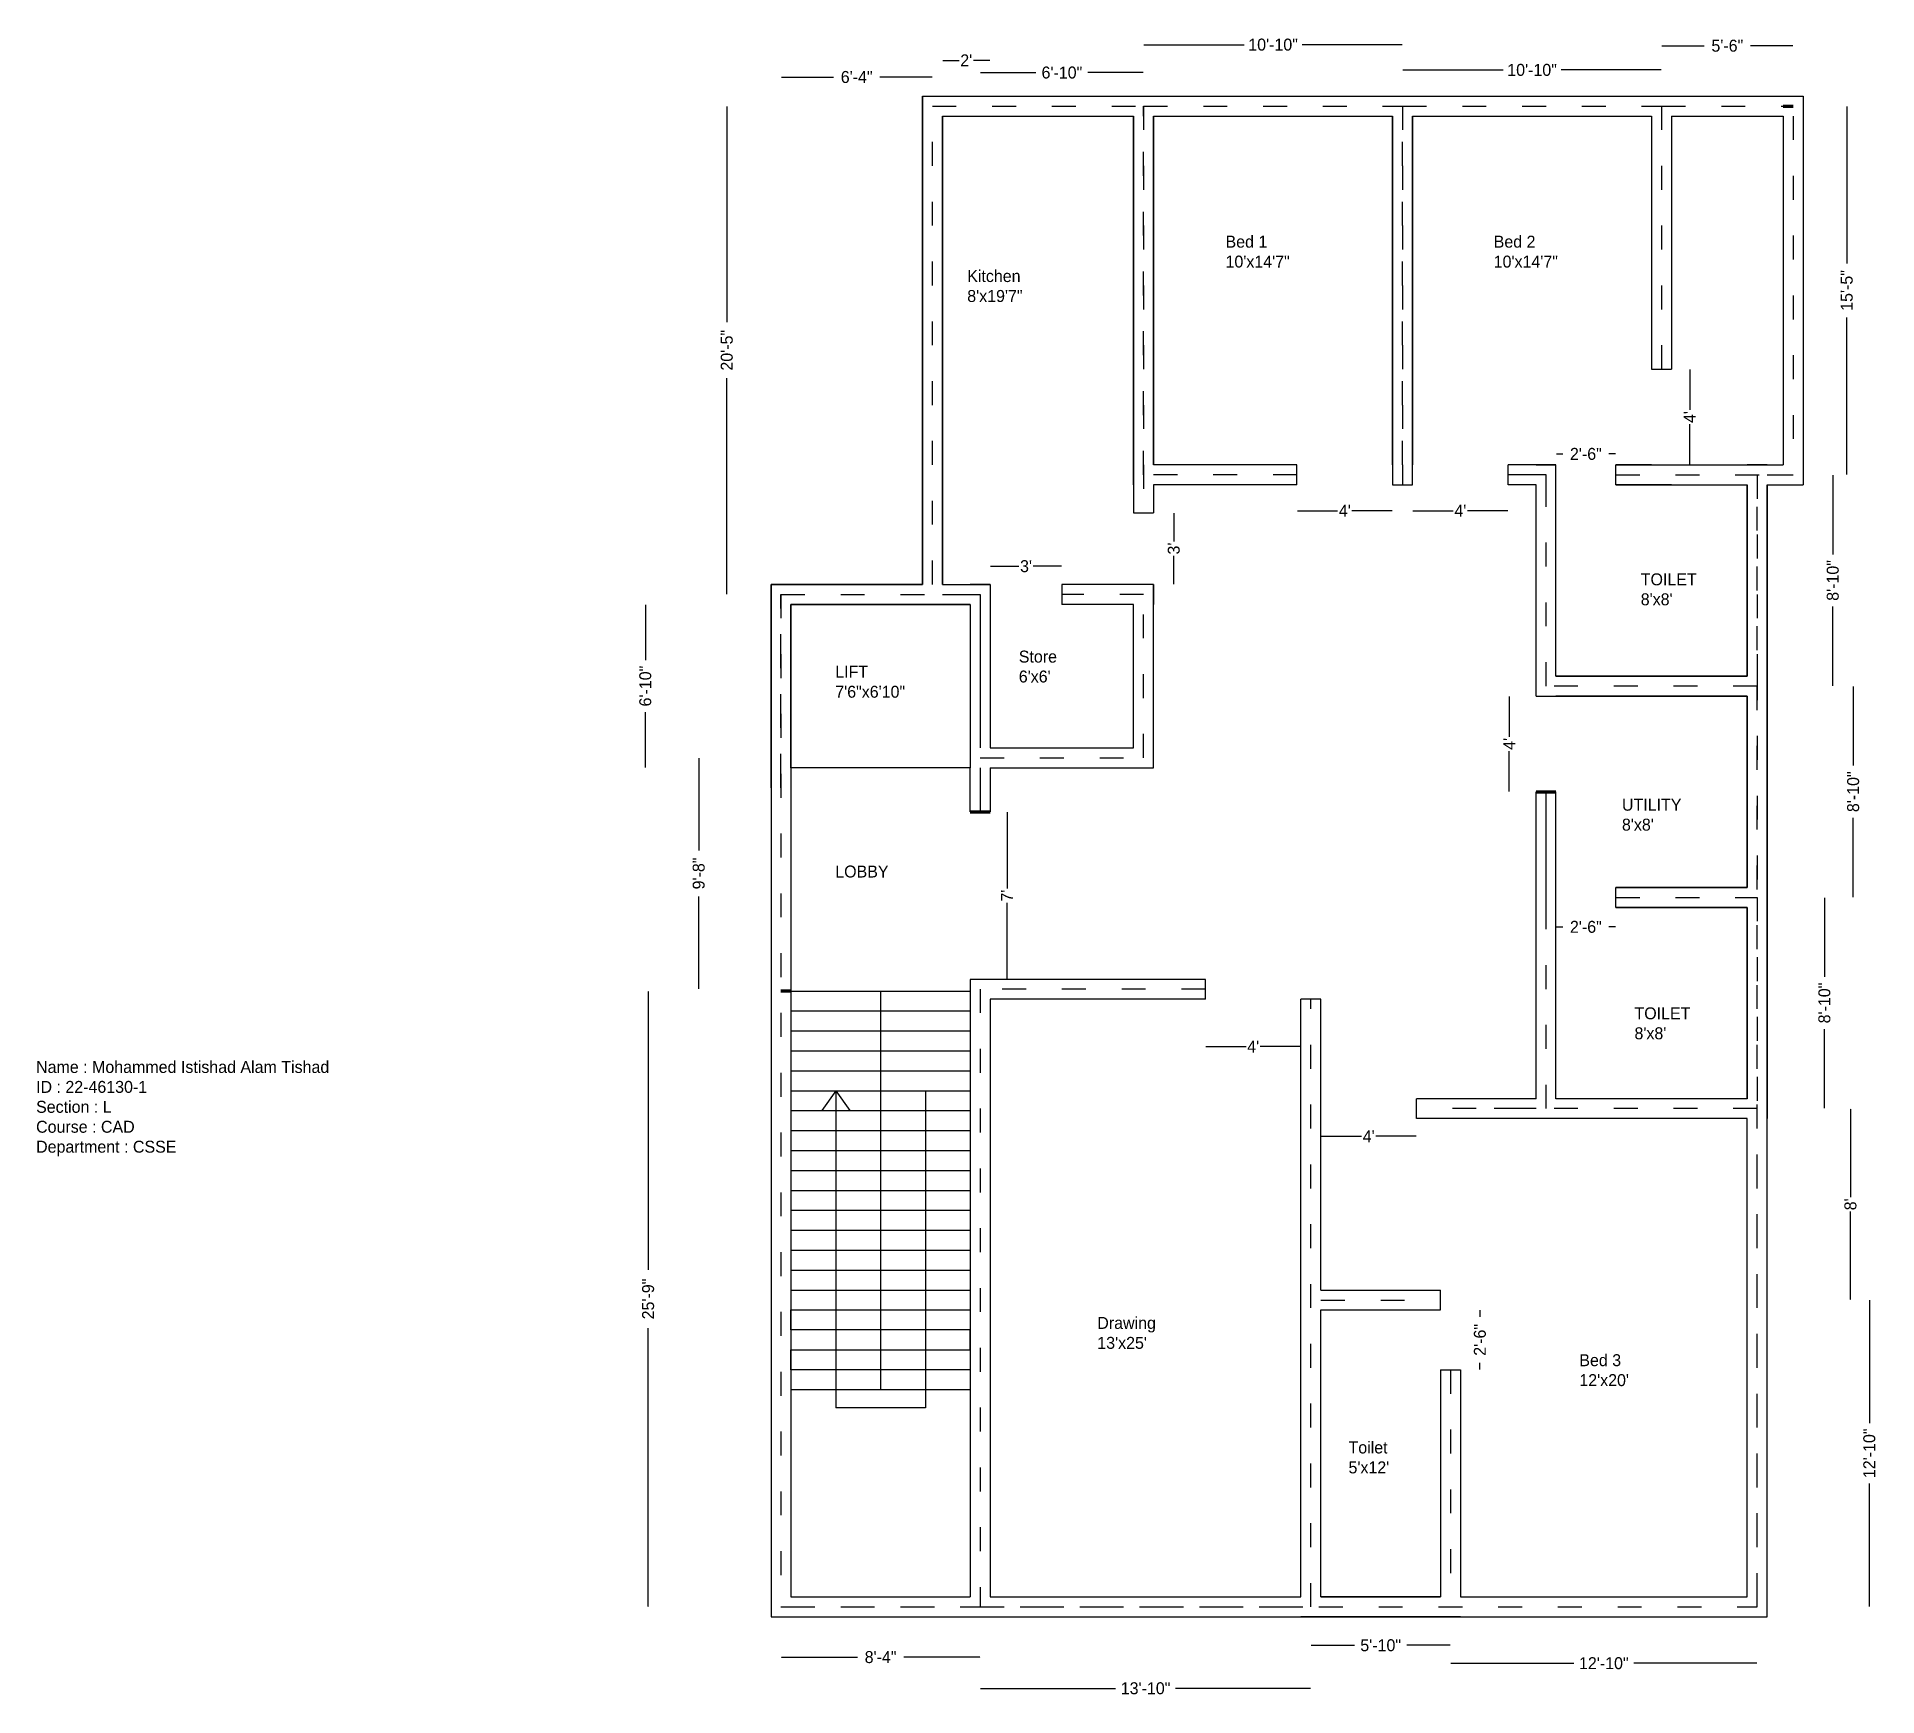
# Model space of a CAD drawing. Header units: inches. Extents: x -1722 to 2146, y -2751 to 53.
# Drawn here: x -1722 to -798, y -780 to 53 of the extents above; entities that cross this region are included whole.
import ezdxf

# ---------------------------------------------------------------- set-up
doc = ezdxf.new("R2010")
doc.units = ezdxf.units.IN
doc.header["$MEASUREMENT"] = 0
doc.linetypes.add('ACAD_ISO03W100', pattern=[30, 12, -18])
doc.dimstyles.get("Standard").update_dxf_attribs({"dimtxt": 6, "dimasz": 0.18, "dimexe": 0.18, "dimexo": 0.0625, "dimgap": 0.09, "dimtad": 0, "dimdec": 1, "dimzin": 0, "dimdsep": 46, "dimlunit": 4, "dimtxsty": 'Standard', "dimcen": 0.09, "dimse1": 1, "dimse2": 1, "dimadec": 0, "dimazin": 0, "dimtfac": 1, "dimtdec": 1, "dimtofl": 0, "dimtmove": 0, "dimatfit": 3, "dimfxl": 1, "dimfrac": 1, "dimtolj": 1, "dimtzin": 0, "dimarcsym": 0})

msp = doc.modelspace()

# ---------------------------------------------------------------- texts
at = {"char_height": 6, "attachment_point": 1}
for s, insert, width in [('Bed 1\\P10\'x14\'7"', (-1125.27, -47.14), 61.6038), ('Bed 2\\P10\'x14\'7"', (-990.67, -47.14), 61.6038), ('Kitchen\\P8\'x19\'7"', (-1254.91, -64.39), 73.5145), ("TOILET\\P8'x8'", (-916.86, -216.56), 61.6038), ("Store\\P6'x6'", (-1229.04, -255.31), 49.4078), ('LIFT\\P7\'6"x6\'10"', (-1321.16, -262.94), 44.7758), ("UTILITY\\P8'x8'", (-926.29, -329.62), 61.6038), ('LOBBY', (-1321.16, -363.14), 44.7758), ("TOILET\\P8'x8'", (-920.01, -434.29), 61.6038), ("Drawing\\P13'x25'", (-1189.64, -589.61), 87.7323), ("Bed 3\\P12'x20'", (-947.69, -608.31), 73.7295), ("Toilet\\P5'x12'", (-1063.54, -652.09), 99.9021)]:
    msp.add_mtext(s, dxfattribs=dict(at, insert=insert, width=width))
at = {"lineweight": 200, "insert": (-1722.28, -461.19), "char_height": 6, "width": 375.2942, "attachment_point": 1}
msp.add_mtext('Name : Mohammed Istishad Alam Tishad\\PID : 22-46130-1\\PSection : L\\PCourse : CAD\\PDepartment : CSSE', dxfattribs=at)

# ---------------------------------------------------------------- blocks, each defined once
blk = doc.blocks.new('*D3')
at = {"color": 0, "lineweight": -2}
for p, q in [((-1416.48, -232.29), (-1416.48, -260.02)), ((-1416.48, -313.93), (-1416.48, -286.2))]:
    blk.add_line(p, q, dxfattribs=at)
at = {"color": 0, "lineweight": 200}
for points in [[(-1416.51, -232.29), (-1416.45, -232.29), (-1416.48, -232.11)], [(-1416.51, -313.93), (-1416.45, -313.93), (-1416.48, -314.11)]]:
    blk.add_solid(points, dxfattribs=at)
at = {"layer": 'Defpoints', "color": 0, "lineweight": 200}
for p in [(-1343.4, -232.11), (-1416.48, -314.11), (-1343.4, -314.11)]:
    blk.add_point(p, dxfattribs=at)
at = {"color": 0, "lineweight": 200, "insert": (-1416.48, -273.11), "char_height": 6, "attachment_point": 5, "rotation": 90}
blk.add_mtext('\\A1;6\'-10"', dxfattribs=at)
blk = doc.blocks.new('*D4')
at = {"color": 0, "lineweight": -2}
for p, q in [((-1135.22, -453.95), (-1114.99, -453.95)), ((-1087.58, -453.95), (-1107.81, -453.95))]:
    blk.add_line(p, q, dxfattribs=at)
at = {"color": 0, "lineweight": 200}
for points in [[(-1135.22, -453.92), (-1135.22, -453.98), (-1135.4, -453.95)], [(-1087.58, -453.92), (-1087.58, -453.98), (-1087.4, -453.95)]]:
    blk.add_solid(points, dxfattribs=at)
at = {"layer": 'Defpoints', "color": 0, "lineweight": 200}
for p in [(-1135.4, -430.24), (-1087.4, -430.24), (-1087.4, -453.95)]:
    blk.add_point(p, dxfattribs=at)
at = {"color": 0, "lineweight": 200, "insert": (-1111.4, -453.95), "char_height": 6, "attachment_point": 5}
blk.add_mtext("\\A1;4'", dxfattribs=at)
blk = doc.blocks.new('*D5')
at = {"color": 0, "lineweight": -2}
for p, q in [((-997.59, -586.29), (-997.59, -589.52)), ((-997.59, -615.93), (-997.59, -612.7))]:
    blk.add_line(p, q, dxfattribs=at)
at = {"color": 0, "lineweight": 200}
for points in [[(-997.62, -586.29), (-997.56, -586.29), (-997.59, -586.11)], [(-997.62, -615.93), (-997.56, -615.93), (-997.59, -616.11)]]:
    blk.add_solid(points, dxfattribs=at)
at = {"layer": 'Defpoints', "color": 0, "lineweight": 200}
for p in [(-1017.4, -586.11), (-1017.4, -616.11), (-997.59, -616.11)]:
    blk.add_point(p, dxfattribs=at)
at = {"color": 0, "lineweight": 200, "insert": (-997.59, -601.11), "char_height": 6, "attachment_point": 5, "rotation": 90}
blk.add_mtext('\\A1;2\'-6"', dxfattribs=at)
blk = doc.blocks.new('*D1')
at = {"color": 0, "lineweight": -2}
for p, q in [((-1077.22, -498.99), (-1056.99, -498.99)), ((-1029.58, -498.99), (-1049.81, -498.99))]:
    blk.add_line(p, q, dxfattribs=at)
at = {"color": 0, "lineweight": 200}
for points in [[(-1077.22, -498.96), (-1077.22, -499.02), (-1077.4, -498.99)], [(-1029.58, -498.96), (-1029.58, -499.02), (-1029.4, -498.99)]]:
    blk.add_solid(points, dxfattribs=at)
at = {"layer": 'Defpoints', "color": 0, "lineweight": 200}
for p in [(-1077.4, -490.11), (-1029.4, -490.11), (-1077.4, -498.99)]:
    blk.add_point(p, dxfattribs=at)
at = {"color": 0, "lineweight": 200, "insert": (-1053.4, -498.99), "char_height": 6, "attachment_point": 5}
blk.add_mtext("\\A1;4'", dxfattribs=at)
blk = doc.blocks.new('*D6')
at = {"color": 0, "lineweight": -2}
for p, q in [((-959.22, -393.93), (-955.99, -393.93)), ((-929.58, -393.93), (-932.81, -393.93))]:
    blk.add_line(p, q, dxfattribs=at)
at = {"color": 0, "lineweight": 200}
for points in [[(-959.22, -393.9), (-959.22, -393.96), (-959.4, -393.93)], [(-929.58, -393.9), (-929.58, -393.96), (-929.4, -393.93)]]:
    blk.add_solid(points, dxfattribs=at)
at = {"layer": 'Defpoints', "color": 0, "lineweight": 200}
for p in [(-959.4, -384.11), (-929.4, -384.11), (-959.4, -393.93)]:
    blk.add_point(p, dxfattribs=at)
at = {"color": 0, "lineweight": 200, "insert": (-944.4, -393.93), "char_height": 6, "attachment_point": 5}
blk.add_mtext('\\A1;2\'-6"', dxfattribs=at)
blk = doc.blocks.new('*D7')
at = {"color": 0, "lineweight": -2}
for p, q in [((-982.88, -278.29), (-982.88, -298.52)), ((-982.88, -325.93), (-982.88, -305.7))]:
    blk.add_line(p, q, dxfattribs=at)
at = {"color": 0, "lineweight": 200}
for points in [[(-982.91, -278.29), (-982.85, -278.29), (-982.88, -278.11)], [(-982.91, -325.93), (-982.85, -325.93), (-982.88, -326.11)]]:
    blk.add_solid(points, dxfattribs=at)
at = {"layer": 'Defpoints', "color": 0, "lineweight": 200}
for p in [(-969.4, -278.11), (-982.88, -326.11), (-969.4, -326.11)]:
    blk.add_point(p, dxfattribs=at)
at = {"color": 0, "lineweight": 200, "insert": (-982.88, -302.11), "char_height": 6, "attachment_point": 5, "rotation": 90}
blk.add_mtext("\\A1;4'", dxfattribs=at)
blk = doc.blocks.new('*D8')
at = {"color": 0, "lineweight": -2}
for p, q in [((-1089.22, -185.14), (-1068.99, -185.14)), ((-1041.58, -185.14), (-1061.81, -185.14))]:
    blk.add_line(p, q, dxfattribs=at)
at = {"color": 0, "lineweight": 200}
for points in [[(-1089.22, -185.11), (-1089.22, -185.17), (-1089.4, -185.14)], [(-1041.58, -185.11), (-1041.58, -185.17), (-1041.4, -185.14)]]:
    blk.add_solid(points, dxfattribs=at)
at = {"layer": 'Defpoints', "color": 0, "lineweight": 200}
for p in [(-1089.4, -172.11), (-1041.4, -172.11), (-1089.4, -185.14)]:
    blk.add_point(p, dxfattribs=at)
at = {"color": 0, "lineweight": 200, "insert": (-1065.4, -185.14), "char_height": 6, "attachment_point": 5}
blk.add_mtext("\\A1;4'", dxfattribs=at)
blk = doc.blocks.new('*D9')
at = {"color": 0, "lineweight": -2}
for p, q in [((-1031.22, -185.14), (-1010.99, -185.14)), ((-983.58, -185.14), (-1003.81, -185.14))]:
    blk.add_line(p, q, dxfattribs=at)
at = {"color": 0, "lineweight": 200}
for points in [[(-1031.22, -185.11), (-1031.22, -185.17), (-1031.4, -185.14)], [(-983.58, -185.11), (-983.58, -185.17), (-983.4, -185.14)]]:
    blk.add_solid(points, dxfattribs=at)
at = {"layer": 'Defpoints', "color": 0, "lineweight": 200}
for p in [(-1031.4, -172.11), (-983.4, -172.11), (-1031.4, -185.14)]:
    blk.add_point(p, dxfattribs=at)
at = {"color": 0, "lineweight": 200, "insert": (-1007.4, -185.14), "char_height": 6, "attachment_point": 5}
blk.add_mtext("\\A1;4'", dxfattribs=at)
blk = doc.blocks.new('*D10')
at = {"color": 0, "lineweight": -2}
for p, q in [((-1243.22, -212.98), (-1228.99, -212.98)), ((-1207.58, -212.98), (-1221.81, -212.98))]:
    blk.add_line(p, q, dxfattribs=at)
at = {"color": 0, "lineweight": 200}
for points in [[(-1243.22, -212.95), (-1243.22, -213.01), (-1243.4, -212.98)], [(-1207.58, -212.95), (-1207.58, -213.01), (-1207.4, -212.98)]]:
    blk.add_solid(points, dxfattribs=at)
at = {"layer": 'Defpoints', "color": 0, "lineweight": 200}
for p in [(-1243.4, -212.98), (-1243.4, -227.11), (-1207.4, -227.11)]:
    blk.add_point(p, dxfattribs=at)
at = {"color": 0, "lineweight": 200, "insert": (-1225.4, -212.98), "char_height": 6, "attachment_point": 5}
blk.add_mtext("\\A1;3'", dxfattribs=at)
blk = doc.blocks.new('*D11')
at = {"color": 0, "lineweight": -2}
for p, q in [((-1151.24, -186.29), (-1151.24, -200.52)), ((-1151.24, -221.93), (-1151.24, -207.7))]:
    blk.add_line(p, q, dxfattribs=at)
at = {"color": 0, "lineweight": 200}
for points in [[(-1151.27, -186.29), (-1151.21, -186.29), (-1151.24, -186.11)], [(-1151.27, -221.93), (-1151.21, -221.93), (-1151.24, -222.11)]]:
    blk.add_solid(points, dxfattribs=at)
at = {"layer": 'Defpoints', "color": 0, "lineweight": 200}
for p in [(-1161.4, -186.11), (-1161.4, -222.11), (-1151.24, -222.11)]:
    blk.add_point(p, dxfattribs=at)
at = {"color": 0, "lineweight": 200, "insert": (-1151.24, -204.11), "char_height": 6, "attachment_point": 5, "rotation": 90}
blk.add_mtext("\\A1;3'", dxfattribs=at)
blk = doc.blocks.new('*D12')
at = {"color": 0, "lineweight": -2}
for p, q in [((-1389.68, -309.29), (-1389.68, -355.52)), ((-1389.68, -424.93), (-1389.68, -378.7))]:
    blk.add_line(p, q, dxfattribs=at)
at = {"color": 0, "lineweight": 200}
for points in [[(-1389.71, -309.29), (-1389.65, -309.29), (-1389.68, -309.11)], [(-1389.71, -424.93), (-1389.65, -424.93), (-1389.68, -425.11)]]:
    blk.add_solid(points, dxfattribs=at)
at = {"layer": 'Defpoints', "color": 0, "lineweight": 200}
for p in [(-1389.68, -309.11), (-1248.4, -309.11), (-1248.4, -425.11)]:
    blk.add_point(p, dxfattribs=at)
at = {"color": 0, "lineweight": 200, "insert": (-1389.68, -367.11), "char_height": 6, "attachment_point": 5, "rotation": 90}
blk.add_mtext('\\A1;9\'-8"', dxfattribs=at)
blk = doc.blocks.new('*D13')
at = {"color": 0, "lineweight": -2}
for p, q in [((-1415.06, -426.29), (-1415.06, -566.02)), ((-1415.06, -734.93), (-1415.06, -595.2))]:
    blk.add_line(p, q, dxfattribs=at)
at = {"color": 0, "lineweight": 200}
for points in [[(-1415.09, -426.29), (-1415.03, -426.29), (-1415.06, -426.11)], [(-1415.09, -734.93), (-1415.03, -734.93), (-1415.06, -735.11)]]:
    blk.add_solid(points, dxfattribs=at)
at = {"layer": 'Defpoints', "color": 0, "lineweight": 200}
for p in [(-1415.06, -426.11), (-1348.4, -426.11), (-1348.4, -735.11)]:
    blk.add_point(p, dxfattribs=at)
at = {"color": 0, "lineweight": 200, "insert": (-1415.06, -580.61), "char_height": 6, "attachment_point": 5, "rotation": 90}
blk.add_mtext('\\A1;25\'-9"', dxfattribs=at)
blk = doc.blocks.new('*D14')
at = {"color": 0, "lineweight": -2}
for p, q in [((-1348.22, -760.3), (-1309.99, -760.3)), ((-1248.58, -760.3), (-1286.81, -760.3))]:
    blk.add_line(p, q, dxfattribs=at)
at = {"color": 0, "lineweight": 200}
for points in [[(-1348.22, -760.27), (-1348.22, -760.33), (-1348.4, -760.3)], [(-1248.58, -760.27), (-1248.58, -760.33), (-1248.4, -760.3)]]:
    blk.add_solid(points, dxfattribs=at)
at = {"layer": 'Defpoints', "color": 0, "lineweight": 200}
for p in [(-1348.4, -735.11), (-1248.4, -735.11), (-1248.4, -760.3)]:
    blk.add_point(p, dxfattribs=at)
at = {"color": 0, "lineweight": 200, "insert": (-1298.4, -760.3), "char_height": 6, "attachment_point": 5}
blk.add_mtext('\\A1;8\'-4"', dxfattribs=at)
blk = doc.blocks.new('*D15')
at = {"color": 0, "lineweight": -2}
for p, q in [((-1248.22, -775.94), (-1180.49, -775.94)), ((-1082.58, -775.94), (-1150.31, -775.94))]:
    blk.add_line(p, q, dxfattribs=at)
at = {"color": 0, "lineweight": 200}
for points in [[(-1248.22, -775.91), (-1248.22, -775.97), (-1248.4, -775.94)], [(-1082.58, -775.91), (-1082.58, -775.97), (-1082.4, -775.94)]]:
    blk.add_solid(points, dxfattribs=at)
at = {"layer": 'Defpoints', "color": 0, "lineweight": 200}
for p in [(-1248.4, -735.11), (-1082.4, -735.11), (-1082.4, -775.94)]:
    blk.add_point(p, dxfattribs=at)
at = {"color": 0, "lineweight": 200, "insert": (-1165.4, -775.94), "char_height": 6, "attachment_point": 5}
blk.add_mtext('\\A1;13\'-10"', dxfattribs=at)
blk = doc.blocks.new('*D16')
at = {"color": 0, "lineweight": -2}
for p, q in [((-1082.22, -754.36), (-1060.49, -754.36)), ((-1012.58, -754.36), (-1034.31, -754.36))]:
    blk.add_line(p, q, dxfattribs=at)
at = {"color": 0, "lineweight": 200}
for points in [[(-1082.22, -754.33), (-1082.22, -754.39), (-1082.4, -754.36)], [(-1012.58, -754.33), (-1012.58, -754.39), (-1012.4, -754.36)]]:
    blk.add_solid(points, dxfattribs=at)
at = {"layer": 'Defpoints', "color": 0, "lineweight": 200}
for p in [(-1082.4, -735.11), (-1012.4, -735.11), (-1012.4, -754.36)]:
    blk.add_point(p, dxfattribs=at)
at = {"color": 0, "lineweight": 200, "insert": (-1047.4, -754.36), "char_height": 6, "attachment_point": 5}
blk.add_mtext('\\A1;5\'-10"', dxfattribs=at)
blk = doc.blocks.new('*D17')
at = {"color": 0, "lineweight": -2}
for p, q in [((-1012.22, -763.36), (-950.49, -763.36)), ((-858.58, -763.36), (-920.31, -763.36))]:
    blk.add_line(p, q, dxfattribs=at)
at = {"color": 0, "lineweight": 200}
for points in [[(-1012.22, -763.33), (-1012.22, -763.39), (-1012.4, -763.36)], [(-858.58, -763.33), (-858.58, -763.39), (-858.4, -763.36)]]:
    blk.add_solid(points, dxfattribs=at)
at = {"layer": 'Defpoints', "color": 0, "lineweight": 200}
for p in [(-1012.4, -735.11), (-858.4, -735.11), (-858.4, -763.36)]:
    blk.add_point(p, dxfattribs=at)
at = {"color": 0, "lineweight": 200, "insert": (-935.4, -763.36), "char_height": 6, "attachment_point": 5}
blk.add_mtext('\\A1;12\'-10"', dxfattribs=at)
blk = doc.blocks.new('*D18')
at = {"color": 0, "lineweight": -2}
for p, q in [((-811.58, -485.29), (-811.58, -529.52)), ((-811.58, -580.93), (-811.58, -536.7))]:
    blk.add_line(p, q, dxfattribs=at)
at = {"color": 0, "lineweight": 200}
for points in [[(-811.61, -485.29), (-811.55, -485.29), (-811.58, -485.11)], [(-811.61, -580.93), (-811.55, -580.93), (-811.58, -581.11)]]:
    blk.add_solid(points, dxfattribs=at)
at = {"layer": 'Defpoints', "color": 0, "lineweight": 200}
for p in [(-1017.4, -485.11), (-811.58, -485.11), (-1017.4, -581.11)]:
    blk.add_point(p, dxfattribs=at)
at = {"color": 0, "lineweight": 200, "insert": (-811.58, -533.11), "char_height": 6, "attachment_point": 5, "rotation": 90}
blk.add_mtext("\\A1;8'", dxfattribs=at)
blk = doc.blocks.new('*D19')
at = {"color": 0, "lineweight": -2}
for p, q in [((-824.67, -379.29), (-824.67, -419.02)), ((-824.67, -484.93), (-824.67, -445.2))]:
    blk.add_line(p, q, dxfattribs=at)
at = {"color": 0, "lineweight": 200}
for points in [[(-824.7, -379.29), (-824.64, -379.29), (-824.67, -379.11)], [(-824.7, -484.93), (-824.64, -484.93), (-824.67, -485.11)]]:
    blk.add_solid(points, dxfattribs=at)
at = {"layer": 'Defpoints', "color": 0, "lineweight": 200}
for p in [(-858.4, -379.11), (-858.4, -485.11), (-824.67, -485.11)]:
    blk.add_point(p, dxfattribs=at)
at = {"color": 0, "lineweight": 200, "insert": (-824.67, -432.11), "char_height": 6, "attachment_point": 5, "rotation": 90}
blk.add_mtext('\\A1;8\'-10"', dxfattribs=at)
blk = doc.blocks.new('*D20')
at = {"color": 0, "lineweight": -2}
for p, q in [((-810.21, -273.29), (-810.21, -313.02)), ((-810.21, -378.93), (-810.21, -339.2))]:
    blk.add_line(p, q, dxfattribs=at)
at = {"color": 0, "lineweight": 200}
for points in [[(-810.24, -273.29), (-810.18, -273.29), (-810.21, -273.11)], [(-810.24, -378.93), (-810.18, -378.93), (-810.21, -379.11)]]:
    blk.add_solid(points, dxfattribs=at)
at = {"layer": 'Defpoints', "color": 0, "lineweight": 200}
for p in [(-858.4, -273.11), (-858.4, -379.11), (-810.21, -379.11)]:
    blk.add_point(p, dxfattribs=at)
at = {"color": 0, "lineweight": 200, "insert": (-810.21, -326.11), "char_height": 6, "attachment_point": 5, "rotation": 90}
blk.add_mtext('\\A1;8\'-10"', dxfattribs=at)
blk = doc.blocks.new('*D21')
at = {"color": 0, "lineweight": -2}
for p, q in [((-820.46, -167.29), (-820.46, -207.02)), ((-820.46, -272.93), (-820.46, -233.2))]:
    blk.add_line(p, q, dxfattribs=at)
at = {"color": 0, "lineweight": 200}
for points in [[(-820.49, -167.29), (-820.43, -167.29), (-820.46, -167.11)], [(-820.49, -272.93), (-820.43, -272.93), (-820.46, -273.11)]]:
    blk.add_solid(points, dxfattribs=at)
at = {"layer": 'Defpoints', "color": 0, "lineweight": 200}
for p in [(-858.4, -167.11), (-858.4, -273.11), (-820.46, -273.11)]:
    blk.add_point(p, dxfattribs=at)
at = {"color": 0, "lineweight": 200, "insert": (-820.46, -220.11), "char_height": 6, "attachment_point": 5, "rotation": 90}
blk.add_mtext('\\A1;8\'-10"', dxfattribs=at)
blk = doc.blocks.new('*D2')
at = {"color": 0, "lineweight": -2}
for p, q in [((-813.44, 17.71), (-813.44, -61.02)), ((-813.44, -166.93), (-813.44, -88.2))]:
    blk.add_line(p, q, dxfattribs=at)
at = {"color": 0, "lineweight": 200}
for points in [[(-813.47, 17.71), (-813.41, 17.71), (-813.44, 17.89)], [(-813.47, -166.93), (-813.41, -166.93), (-813.44, -167.11)]]:
    blk.add_solid(points, dxfattribs=at)
at = {"layer": 'Defpoints', "color": 0, "lineweight": 200}
for p in [(-840.4, 17.89), (-840.4, -167.11), (-813.44, -167.11)]:
    blk.add_point(p, dxfattribs=at)
at = {"color": 0, "lineweight": 200, "insert": (-813.44, -74.61), "char_height": 6, "attachment_point": 5, "rotation": 90}
blk.add_mtext('\\A1;15\'-5"', dxfattribs=at)
blk = doc.blocks.new('*D22')
at = {"color": 0, "lineweight": -2}
for p, q in [((-892.26, -114.29), (-892.26, -134.52)), ((-892.26, -161.93), (-892.26, -141.7))]:
    blk.add_line(p, q, dxfattribs=at)
at = {"color": 0, "lineweight": 200}
for points in [[(-892.29, -114.29), (-892.23, -114.29), (-892.26, -114.11)], [(-892.29, -161.93), (-892.23, -161.93), (-892.26, -162.11)]]:
    blk.add_solid(points, dxfattribs=at)
at = {"layer": 'Defpoints', "color": 0, "lineweight": 200}
for p in [(-906.4, -114.11), (-906.4, -162.11), (-892.26, -162.11)]:
    blk.add_point(p, dxfattribs=at)
at = {"color": 0, "lineweight": 200, "insert": (-892.26, -138.11), "char_height": 6, "attachment_point": 5, "rotation": 90}
blk.add_mtext("\\A1;4'", dxfattribs=at)
blk = doc.blocks.new('*D23')
at = {"color": 0, "lineweight": -2}
for p, q in [((-906.22, 48.14), (-884.99, 48.14)), ((-840.58, 48.14), (-861.81, 48.14))]:
    blk.add_line(p, q, dxfattribs=at)
at = {"color": 0, "lineweight": 200}
for points in [[(-906.22, 48.17), (-906.22, 48.11), (-906.4, 48.14)], [(-840.58, 48.17), (-840.58, 48.11), (-840.4, 48.14)]]:
    blk.add_solid(points, dxfattribs=at)
at = {"layer": 'Defpoints', "color": 0, "lineweight": 200}
for p in [(-840.4, 48.14), (-906.4, 17.89), (-840.4, 17.89)]:
    blk.add_point(p, dxfattribs=at)
at = {"color": 0, "lineweight": 200, "insert": (-873.4, 48.14), "char_height": 6, "attachment_point": 5}
blk.add_mtext('\\A1;5\'-6"', dxfattribs=at)
blk = doc.blocks.new('*D24')
at = {"color": 0, "lineweight": -2}
for p, q in [((-1036.22, 36.01), (-985.99, 36.01)), ((-906.58, 36.01), (-956.81, 36.01))]:
    blk.add_line(p, q, dxfattribs=at)
at = {"color": 0, "lineweight": 200}
for points in [[(-1036.22, 36.04), (-1036.22, 35.98), (-1036.4, 36.01)], [(-906.58, 36.04), (-906.58, 35.98), (-906.4, 36.01)]]:
    blk.add_solid(points, dxfattribs=at)
at = {"layer": 'Defpoints', "color": 0, "lineweight": 200}
for p in [(-906.4, 36.01), (-1036.4, 17.89), (-906.4, 17.89)]:
    blk.add_point(p, dxfattribs=at)
at = {"color": 0, "lineweight": 200, "insert": (-971.4, 36.01), "char_height": 6, "attachment_point": 5}
blk.add_mtext('\\A1;10\'-10"', dxfattribs=at)
blk = doc.blocks.new('*D25')
at = {"color": 0, "lineweight": -2}
for p, q in [((-1166.22, 48.69), (-1115.99, 48.69)), ((-1036.58, 48.69), (-1086.81, 48.69))]:
    blk.add_line(p, q, dxfattribs=at)
at = {"color": 0, "lineweight": 200}
for points in [[(-1166.22, 48.72), (-1166.22, 48.66), (-1166.4, 48.69)], [(-1036.58, 48.72), (-1036.58, 48.66), (-1036.4, 48.69)]]:
    blk.add_solid(points, dxfattribs=at)
at = {"layer": 'Defpoints', "color": 0, "lineweight": 200}
for p in [(-1036.4, 48.69), (-1166.4, 17.89), (-1036.4, 17.89)]:
    blk.add_point(p, dxfattribs=at)
at = {"color": 0, "lineweight": 200, "insert": (-1101.4, 48.69), "char_height": 6, "attachment_point": 5}
blk.add_mtext('\\A1;10\'-10"', dxfattribs=at)
blk = doc.blocks.new('*D26')
at = {"color": 0, "lineweight": -2}
for p, q in [((-1348.22, 32.44), (-1321.99, 32.44)), ((-1272.58, 32.44), (-1298.81, 32.44))]:
    blk.add_line(p, q, dxfattribs=at)
at = {"color": 0, "lineweight": 200}
for points in [[(-1348.22, 32.47), (-1348.22, 32.41), (-1348.4, 32.44)], [(-1272.58, 32.47), (-1272.58, 32.41), (-1272.4, 32.44)]]:
    blk.add_solid(points, dxfattribs=at)
at = {"layer": 'Defpoints', "color": 0, "lineweight": 200}
for p in [(-1272.4, 32.44), (-1348.4, -227.11), (-1272.4, -227.11)]:
    blk.add_point(p, dxfattribs=at)
at = {"color": 0, "lineweight": 200, "insert": (-1310.4, 32.44), "char_height": 6, "attachment_point": 5}
blk.add_mtext('\\A1;6\'-4"', dxfattribs=at)
blk = doc.blocks.new('*D27')
at = {"color": 0, "lineweight": -2}
for p, q in [((-1248.22, 34.68), (-1220.49, 34.68)), ((-1166.58, 34.68), (-1194.31, 34.68))]:
    blk.add_line(p, q, dxfattribs=at)
at = {"color": 0, "lineweight": 200}
for points in [[(-1248.22, 34.71), (-1248.22, 34.65), (-1248.4, 34.68)], [(-1166.58, 34.71), (-1166.58, 34.65), (-1166.4, 34.68)]]:
    blk.add_solid(points, dxfattribs=at)
at = {"layer": 'Defpoints', "color": 0, "lineweight": 200}
for p in [(-1248.4, 34.68), (-1248.4, 17.89), (-1166.4, 17.89)]:
    blk.add_point(p, dxfattribs=at)
at = {"color": 0, "lineweight": 200, "insert": (-1207.4, 34.68), "char_height": 6, "attachment_point": 5}
blk.add_mtext('\\A1;6\'-10"', dxfattribs=at)
blk = doc.blocks.new('*D28')
at = {"color": 0, "lineweight": -2}
for p, q in [((-1267.22, 40.83), (-1258.99, 40.83)), ((-1243.58, 40.83), (-1251.81, 40.83))]:
    blk.add_line(p, q, dxfattribs=at)
at = {"color": 0, "lineweight": 200}
for points in [[(-1267.22, 40.86), (-1267.22, 40.8), (-1267.4, 40.83)], [(-1243.58, 40.86), (-1243.58, 40.8), (-1243.4, 40.83)]]:
    blk.add_solid(points, dxfattribs=at)
at = {"layer": 'Defpoints', "color": 0, "lineweight": 200}
for p in [(-1243.4, 40.83), (-1267.4, -222.11), (-1243.4, -222.11)]:
    blk.add_point(p, dxfattribs=at)
at = {"color": 0, "lineweight": 200, "insert": (-1255.4, 40.83), "char_height": 6, "attachment_point": 5}
blk.add_mtext("\\A1;2'", dxfattribs=at)
blk = doc.blocks.new('*D29')
at = {"color": 0, "lineweight": -2}
for p, q in [((-1375.59, 17.71), (-1375.59, -90.52)), ((-1375.59, -226.93), (-1375.59, -118.7))]:
    blk.add_line(p, q, dxfattribs=at)
at = {"color": 0, "lineweight": 200}
for points in [[(-1375.62, 17.71), (-1375.56, 17.71), (-1375.59, 17.89)], [(-1375.62, -226.93), (-1375.56, -226.93), (-1375.59, -227.11)]]:
    blk.add_solid(points, dxfattribs=at)
at = {"layer": 'Defpoints', "color": 0, "lineweight": 200}
for p in [(-1272.4, 17.89), (-1375.59, -227.11), (-1272.4, -227.11)]:
    blk.add_point(p, dxfattribs=at)
at = {"color": 0, "lineweight": 200, "insert": (-1375.59, -104.61), "char_height": 6, "attachment_point": 5, "rotation": 90}
blk.add_mtext('\\A1;20\'-5"', dxfattribs=at)
blk = doc.blocks.new('*D30')
at = {"color": 0, "lineweight": -2}
for p, q in [((-1234.93, -336.42), (-1234.93, -374.65)), ((-1234.93, -420.06), (-1234.93, -381.83))]:
    blk.add_line(p, q, dxfattribs=at)
at = {"color": 0, "lineweight": 200}
for points in [[(-1234.96, -336.42), (-1234.9, -336.42), (-1234.93, -336.24)], [(-1234.96, -420.06), (-1234.9, -420.06), (-1234.93, -420.24)]]:
    blk.add_solid(points, dxfattribs=at)
at = {"layer": 'Defpoints', "color": 0, "lineweight": 200}
for p in [(-1248.4, -336.24), (-1248.4, -420.24), (-1234.93, -420.24)]:
    blk.add_point(p, dxfattribs=at)
at = {"color": 0, "lineweight": 200, "insert": (-1234.93, -378.24), "char_height": 6, "attachment_point": 5, "rotation": 90}
blk.add_mtext("\\A1;7'", dxfattribs=at)
blk = doc.blocks.new('*D31')
at = {"color": 0, "lineweight": -2}
for p, q in [((-959.22, -156.65), (-955.99, -156.65)), ((-929.58, -156.65), (-932.81, -156.65))]:
    blk.add_line(p, q, dxfattribs=at)
at = {"color": 0, "lineweight": 200}
for points in [[(-959.22, -156.62), (-959.22, -156.68), (-959.4, -156.65)], [(-929.58, -156.62), (-929.58, -156.68), (-929.4, -156.65)]]:
    blk.add_solid(points, dxfattribs=at)
at = {"layer": 'Defpoints', "color": 0, "lineweight": 200}
for p in [(-929.4, -156.65), (-959.4, -167.11), (-929.4, -167.11)]:
    blk.add_point(p, dxfattribs=at)
at = {"color": 0, "lineweight": 200, "insert": (-944.4, -156.65), "char_height": 6, "attachment_point": 5}
blk.add_mtext('\\A1;2\'-6"', dxfattribs=at)
blk = doc.blocks.new('*D32')
at = {"color": 0, "lineweight": -2}
for p, q in [((-802.12, -581.11), (-802.12, -642.93)), ((-802.12, -734.93), (-802.12, -673.11))]:
    blk.add_line(p, q, dxfattribs=at)
at = {"color": 0, "lineweight": 200}
for points in [[(-802.15, -581.11), (-802.09, -581.11), (-802.12, -580.93)], [(-802.15, -734.93), (-802.09, -734.93), (-802.12, -735.11)]]:
    blk.add_solid(points, dxfattribs=at)
at = {"layer": 'Defpoints', "color": 0, "lineweight": 200}
for p in [(-858.4, -580.93), (-858.4, -735.11), (-802.12, -735.11)]:
    blk.add_point(p, dxfattribs=at)
at = {"color": 0, "lineweight": 200, "insert": (-802.12, -658.02), "char_height": 6, "attachment_point": 5, "rotation": 90}
blk.add_mtext('\\A1;12\'-10"', dxfattribs=at)

# ---------------------------------------------------------------- dimensions: what is measured, and where the dimension line sits
at = {"lineweight": 200}
for p1, p2, distance, picture, middle in [((-1166.4, 17.89), (-1036.4, 17.89), 30.81, '*D25', (-1101.4, 48.69)), ((-906.4, 17.89), (-840.4, 17.89), 30.25, '*D23', (-873.4, 48.14)), ((-1267.4, -222.11), (-1243.4, -222.11), 262.94, '*D28', (-1255.4, 40.83)), ((-1166.4, 17.89), (-1248.4, 17.89), -16.79, '*D27', (-1207.4, 34.68)), ((-1036.4, 17.89), (-906.4, 17.89), 18.12, '*D24', (-971.4, 36.01)), ((-1348.4, -227.11), (-1272.4, -227.11), 259.55, '*D26', (-1310.4, 32.44)), ((-1272.4, 17.89), (-1272.4, -227.11), -103.19, '*D29', (-1375.59, -104.61)), ((-840.4, 17.89), (-840.4, -167.11), 26.96, '*D2', (-813.44, -74.61)), ((-906.4, -114.11), (-906.4, -162.11), 14.14, '*D22', (-892.26, -138.11)), ((-959.4, -167.11), (-929.4, -167.11), 10.47, '*D31', (-944.4, -156.65)), ((-1041.4, -172.11), (-1089.4, -172.11), 13.03, '*D8', (-1065.4, -185.14)), ((-983.4, -172.11), (-1031.4, -172.11), 13.03, '*D9', (-1007.4, -185.14)), ((-858.4, -167.11), (-858.4, -273.11), 37.94, '*D21', (-820.46, -220.11)), ((-1161.4, -186.11), (-1161.4, -222.11), 10.16, '*D11', (-1151.24, -204.11)), ((-1207.4, -227.11), (-1243.4, -227.11), -14.13, '*D10', (-1225.4, -212.98)), ((-1343.4, -232.11), (-1343.4, -314.11), -73.08, '*D3', (-1416.48, -273.11)), ((-858.4, -273.11), (-858.4, -379.11), 48.19, '*D20', (-810.21, -326.11)), ((-969.4, -278.11), (-969.4, -326.11), -13.48, '*D7', (-982.88, -302.11)), ((-1248.4, -425.11), (-1248.4, -309.11), 141.28, '*D12', (-1389.68, -367.11)), ((-1248.4, -336.24), (-1248.4, -420.24), 13.47, '*D30', (-1234.93, -378.24)), ((-929.4, -384.11), (-959.4, -384.11), 9.81, '*D6', (-944.4, -393.93)), ((-858.4, -379.11), (-858.4, -485.11), 33.72, '*D19', (-824.67, -432.11)), ((-1348.4, -735.11), (-1348.4, -426.11), 66.67, '*D13', (-1415.06, -580.61)), ((-1135.4, -430.24), (-1087.4, -430.24), -23.71, '*D4', (-1111.4, -453.95)), ((-1017.4, -581.11), (-1017.4, -485.11), -205.82, '*D18', (-811.58, -533.11)), ((-1029.4, -490.11), (-1077.4, -490.11), 8.88, '*D1', (-1053.4, -498.99)), ((-858.4, -580.93), (-858.4, -735.11), 56.28, '*D32', (-802.12, -658.02)), ((-1017.4, -586.11), (-1017.4, -616.11), 19.81, '*D5', (-997.59, -601.11)), ((-1348.4, -735.11), (-1248.4, -735.11), -25.18, '*D14', (-1298.4, -760.3)), ((-1248.4, -735.11), (-1082.4, -735.11), -40.82, '*D15', (-1165.4, -775.94)), ((-1082.4, -735.11), (-1012.4, -735.11), -19.25, '*D16', (-1047.4, -754.36)), ((-1012.4, -735.11), (-858.4, -735.11), -28.25, '*D17', (-935.4, -763.36))]:
    dim = msp.add_aligned_dim(p1=p1, p2=p2, distance=distance, dimstyle='Standard', dxfattribs=at)
    dim.commit()
    dim.dimension.update_dxf_attribs({"geometry": picture, "text_midpoint": middle})

# ---------------------------------------------------------------- linework, layer by layer
for p, q in [((-1277.4, 22.89), (-835.4, 22.89)), ((-1277.4, 22.89), (-1277.4, -222.11)), ((-835.4, 22.89), (-835.4, -172.11)), ((-1267.4, 12.89), (-1171.4, 12.89)), ((-1267.4, 12.89), (-1267.4, -222.11)), ((-1199.93, 12.89), (-1189.93, 12.89)), ((-1161.4, 12.89), (-1041.4, 12.89)), ((-1031.4, 12.89), (-911.4, 12.89)), ((-901.4, 12.89), (-845.4, 12.89)), ((-845.4, 12.89), (-845.4, -162.11)), ((-911.4, -114.11), (-901.4, -114.11)), ((-1089.4, -172.11), (-1089.4, -162.11)), ((-1041.4, -162.11), (-1041.4, -172.11)), ((-1036.4, -162.11), (-1036.4, -172.11)), ((-1031.4, -172.11), (-1031.4, -162.11)), ((-983.4, -172.11), (-983.4, -162.11)), ((-959.4, -172.11), (-959.4, -162.11)), ((-929.4, -172.11), (-929.4, -162.11)), ((-911.4, -162.11), (-901.4, -162.11)), ((-901.4, -162.11), (-863.4, -162.11)), ((-853.4, -162.11), (-863.4, -162.11)), ((-853.4, -162.11), (-845.4, -162.11)), ((-1041.4, -172.11), (-1031.4, -172.11)), ((-964.4, -172.11), (-964.4, -167.11)), ((-901.4, -172.11), (-863.4, -172.11)), ((-863.4, -268.11), (-863.4, -172.11)), ((-853.4, -167.11), (-840.4, -167.11)), ((-853.4, -167.11), (-845.4, -167.11)), ((-853.4, -740.11), (-853.4, -172.11)), ((-853.4, -172.11), (-835.4, -172.11)), ((-1171.4, -186.11), (-1161.4, -186.11)), ((-1277.4, -222.11), (-1353.4, -222.11)), ((-1353.4, -222.11), (-1353.4, -740.11)), ((-1207.4, -222.11), (-1207.4, -232.11)), ((-1161.4, -222.11), (-1171.4, -222.11)), ((-1277.4, -232.11), (-1343.4, -232.11)), ((-1343.4, -232.11), (-1343.4, -730.11)), ((-1277.4, -232.11), (-1267.4, -232.11)), ((-969.4, -278.11), (-959.4, -278.11)), ((-863.4, -374.11), (-863.4, -278.11)), ((-1343.4, -314.11), (-1343.4, -430.11)), ((-1253.4, -336.24), (-1253.4, -314.11)), ((-1248.4, -324.11), (-1248.4, -336.24)), ((-1243.4, -324.11), (-1243.4, -336.24)), ((-964.4, -384.11), (-964.4, -347.95)), ((-959.4, -384.11), (-959.4, -347.95)), ((-929.4, -384.11), (-929.4, -374.11)), ((-863.4, -480.11), (-863.4, -384.11)), ((-1135.4, -430.24), (-1135.4, -420.24)), ((-1343.4, -426.11), (-1253.4, -426.11)), ((-1298.4, -426.11), (-1298.4, -626.11)), ((-1077.4, -430.24), (-1087.4, -430.24)), ((-1077.4, -576.11), (-1077.4, -430.24)), ((-1343.4, -436.11), (-1253.4, -436.11)), ((-1343.4, -446.11), (-1253.4, -446.11)), ((-1343.4, -456.11), (-1253.4, -456.11)), ((-1343.4, -466.11), (-1253.4, -466.11)), ((-1343.4, -476.11), (-1253.4, -476.11)), ((-1343.4, -476.11), (-1298.4, -476.11)), ((-1320.9, -476.11), (-1327.83, -486.11)), ((-1320.9, -476.11), (-1320.9, -635.27)), ((-1320.9, -476.11), (-1313.85, -486.11)), ((-1298.4, -476.11), (-1253.4, -476.11)), ((-1275.9, -476.11), (-1275.9, -635.27)), ((-1029.4, -490.11), (-1029.4, -480.11)), ((-969.4, -480.11), (-1029.4, -480.11)), ((-1343.4, -486.11), (-1253.4, -486.11)), ((-1343.4, -496.11), (-1253.4, -496.11)), ((-1007.4, -490.11), (-1029.4, -490.11)), ((-863.4, -730.11), (-863.4, -490.11)), ((-1343.4, -506.11), (-1253.4, -506.11)), ((-1343.4, -516.11), (-1253.4, -516.11)), ((-1343.4, -526.11), (-1253.4, -526.11)), ((-1343.4, -536.11), (-1253.4, -536.11)), ((-1343.4, -546.11), (-1253.4, -546.11)), ((-1343.4, -556.11), (-1253.4, -556.11)), ((-1343.4, -566.11), (-1253.4, -566.11)), ((-1343.4, -576.11), (-1253.4, -576.11)), ((-1017.4, -586.11), (-1017.4, -576.11)), ((-1343.4, -596.11), (-1343.4, -586.11)), ((-1343.4, -586.11), (-1253.4, -586.11)), ((-1253.4, -596.11), (-1343.4, -596.11)), ((-1253.4, -606.11), (-1253.4, -596.11)), ((-1343.4, -616.11), (-1343.4, -606.11)), ((-1343.4, -606.11), (-1253.4, -606.11)), ((-1253.4, -616.11), (-1343.4, -616.11)), ((-1017.4, -616.11), (-1007.4, -616.11)), ((-1253.4, -626.11), (-1343.4, -626.11)), ((-1275.9, -635.27), (-1320.9, -635.27)), ((-1343.4, -730.11), (-1253.4, -730.11)), ((-1243.4, -730.11), (-1087.4, -730.11)), ((-1077.4, -730.11), (-1017.4, -730.11)), ((-1007.4, -730.11), (-863.4, -730.11)), ((-1353.4, -740.11), (-853.4, -740.11))]:
    msp.add_line(p, q)
at = {"linetype": 'ACAD_ISO03W100'}
for p, q in [((-906.4, 17.89), (-845.4, 17.89)), ((-840.4, 12.89), (-840.4, -162.11)), ((-858.4, -735.11), (-858.4, -172.11)), ((-1348.4, -227.11), (-1348.4, -735.11)), ((-969.4, -485.11), (-1029.4, -485.11)), ((-1348.4, -735.11), (-858.4, -735.11)), ((-1343.4, -735.11), (-1253.4, -735.11))]:
    msp.add_line(p, q, dxfattribs=at)
at = {"lineweight": 200}
for p, q in [((-845.4, 17.89), (-840.4, 17.89)), ((-969.4, -326.11), (-959.4, -326.11)), ((-1253.4, -336.24), (-1243.4, -336.24)), ((-1343.4, -426.11), (-1348.4, -426.11))]:
    msp.add_line(p, q, dxfattribs=at)
for points in [[(-1277.4, -222.11), (-1277.4, 22.89), (-1161.4, 22.89)], [(-1171.4, 22.89), (-1031.4, 22.89)], [(-1041.4, 22.89), (-1041.4, 22.89), (-901.4, 22.89)], [(-1267.4, -222.11), (-1267.4, 12.89), (-1171.4, 12.89), (-1171.4, -186.11)], [(-1171.4, -172.11), (-1171.4, 12.89)], [(-1089.4, -162.11), (-1161.4, -162.11), (-1161.4, 12.89), (-1041.4, 12.89), (-1041.4, -162.11)], [(-1161.4, 12.89), (-1161.4, -162.11)], [(-1041.4, -162.11), (-1041.4, 12.89)], [(-1031.4, 12.89), (-1031.4, -162.11)], [(-1031.4, -162.11), (-1031.4, 12.89), (-911.4, 12.89), (-911.4, -114.11)], [(-901.4, 12.89), (-901.4, -114.11)], [(-959.4, -162.11), (-983.4, -162.11)], [(-969.4, -162.11), (-959.4, -162.11)], [(-911.4, -162.11), (-929.4, -162.11)], [(-929.4, -162.11), (-853.4, -162.11)], [(-1089.4, -172.11), (-1161.4, -172.11)], [(-1161.4, -172.11), (-1161.4, -186.11)], [(-964.4, -167.11), (-983.4, -167.11)], [(-969.4, -172.11), (-983.4, -172.11)], [(-969.4, -278.11), (-969.4, -172.11)], [(-929.4, -172.11), (-863.4, -172.11), (-863.4, -268.11), (-959.4, -268.11), (-959.4, -172.11)], [(-901.4, -172.11), (-929.4, -172.11)], [(-853.4, -172.11), (-853.4, -278.11)], [(-1353.4, -324.11), (-1353.4, -222.11), (-1277.4, -222.11)], [(-1267.4, -222.11), (-1243.4, -222.11), (-1243.4, -304.11)], [(-1267.4, -227.11), (-1248.4, -227.11), (-1248.4, -304.11)], [(-1243.4, -222.11), (-1253.4, -222.11)], [(-1243.4, -222.11), (-1253.4, -222.11)], [(-1243.4, -314.11), (-1161.4, -314.11), (-1161.4, -222.11)], [(-1171.4, -222.11), (-1207.4, -222.11)], [(-1161.4, -222.11), (-1161.4, -232.11)], [(-1253.4, -232.11), (-1277.4, -232.11)], [(-1253.4, -232.11), (-1253.4, -314.11)], [(-1243.4, -232.11), (-1243.4, -304.11), (-1171.4, -304.11), (-1171.4, -232.11), (-1207.4, -232.11)], [(-969.4, -278.11), (-969.4, -268.11)], [(-959.4, -268.11), (-863.4, -268.11)], [(-853.4, -268.11), (-853.4, -384.11)], [(-863.4, -278.11), (-959.4, -278.11)], [(-959.4, -278.11), (-863.4, -278.11), (-863.4, -374.11), (-929.4, -374.11)], [(-959.4, -278.11), (-863.4, -278.11), (-863.4, -374.11), (-929.4, -374.11)], [(-1243.4, -314.11), (-1243.4, -324.11)], [(-969.4, -384.11), (-969.4, -326.11)], [(-964.4, -374.11), (-964.4, -326.11)], [(-959.4, -374.11), (-959.4, -326.11)], [(-959.4, -374.11), (-959.4, -326.11)], [(-969.4, -480.11), (-969.4, -374.11)], [(-929.4, -374.11), (-863.4, -374.11)], [(-853.4, -374.11), (-853.4, -490.11)], [(-929.4, -384.11), (-863.4, -384.11), (-863.4, -480.11), (-959.4, -480.11), (-959.4, -384.11)], [(-863.4, -384.11), (-929.4, -384.11)], [(-1135.4, -420.24), (-1253.4, -420.24), (-1253.4, -730.11)], [(-1135.4, -430.11), (-1243.4, -430.11), (-1243.4, -730.11), (-1087.4, -730.11), (-1087.4, -430.11)], [(-1077.4, -576.11), (-1077.4, -430.24)], [(-863.4, -730.11), (-863.4, -490.11), (-1007.4, -490.11)], [(-863.4, -490.11), (-969.4, -490.11)], [(-1087.4, -730.11), (-1087.4, -576.11)], [(-1077.4, -576.11), (-1017.4, -576.11)], [(-1017.4, -616.11), (-1017.4, -730.11), (-1077.4, -730.11), (-1077.4, -586.11), (-1017.4, -586.11)], [(-1077.4, -730.11), (-1077.4, -586.11)], [(-1007.4, -616.11), (-1007.4, -730.11)], [(-1007.4, -616.11), (-1007.4, -730.11)], [(-1007.4, -740.11), (-1087.4, -740.11)]]:
    msp.add_lwpolyline(points)
at = {"linetype": 'ACAD_ISO03W100'}
for points in [[(-1272.4, -222.11), (-1272.4, 17.89), (-1166.4, 17.89), (-1166.4, -186.11)], [(-1089.4, -167.11), (-1166.4, -167.11), (-1166.4, 17.89), (-1036.4, 17.89), (-1036.4, -162.11)], [(-1036.4, -162.11), (-1036.4, 17.89), (-906.4, 17.89), (-906.4, -114.11)], [(-929.4, -167.11), (-858.4, -167.11), (-858.4, -273.11), (-964.4, -273.11), (-964.4, -172.11)], [(-929.4, -167.11), (-853.4, -167.11)], [(-1348.4, -319.11), (-1348.4, -227.11), (-1248.4, -227.11), (-1248.4, -319.11)], [(-1348.4, -324.11), (-1348.4, -227.11), (-1277.4, -227.11)], [(-1248.4, -232.11), (-1248.4, -309.11), (-1166.4, -309.11), (-1166.4, -227.11), (-1207.4, -227.11)], [(-858.4, -268.11), (-858.4, -384.11)], [(-1248.4, -314.11), (-1248.4, -324.11)], [(-929.4, -379.11), (-858.4, -379.11), (-858.4, -485.11), (-964.4, -485.11), (-964.4, -384.11)], [(-1135.4, -425.11), (-1248.4, -425.11), (-1248.4, -735.11), (-1082.4, -735.11), (-1082.4, -430.11)], [(-858.4, -730.11), (-858.4, -485.11), (-1007.4, -485.11)], [(-1077.4, -581.11), (-1017.4, -581.11)], [(-1012.4, -616.11), (-1012.4, -735.11)]]:
    msp.add_lwpolyline(points, dxfattribs=at)
msp.add_lwpolyline([(-1343.4, -232.11), (-1253.4, -232.11), (-1253.4, -314.11), (-1343.4, -314.11)], close=True)

msp.set_redraw_order([(e.dxf.handle, doc.entitydb.next_handle()) for e in msp.query("TEXT MTEXT ATTDEF DIMENSION ARC_DIMENSION")])  # texts and dimensions are drawn at this point

doc.saveas('drawing.dxf')
